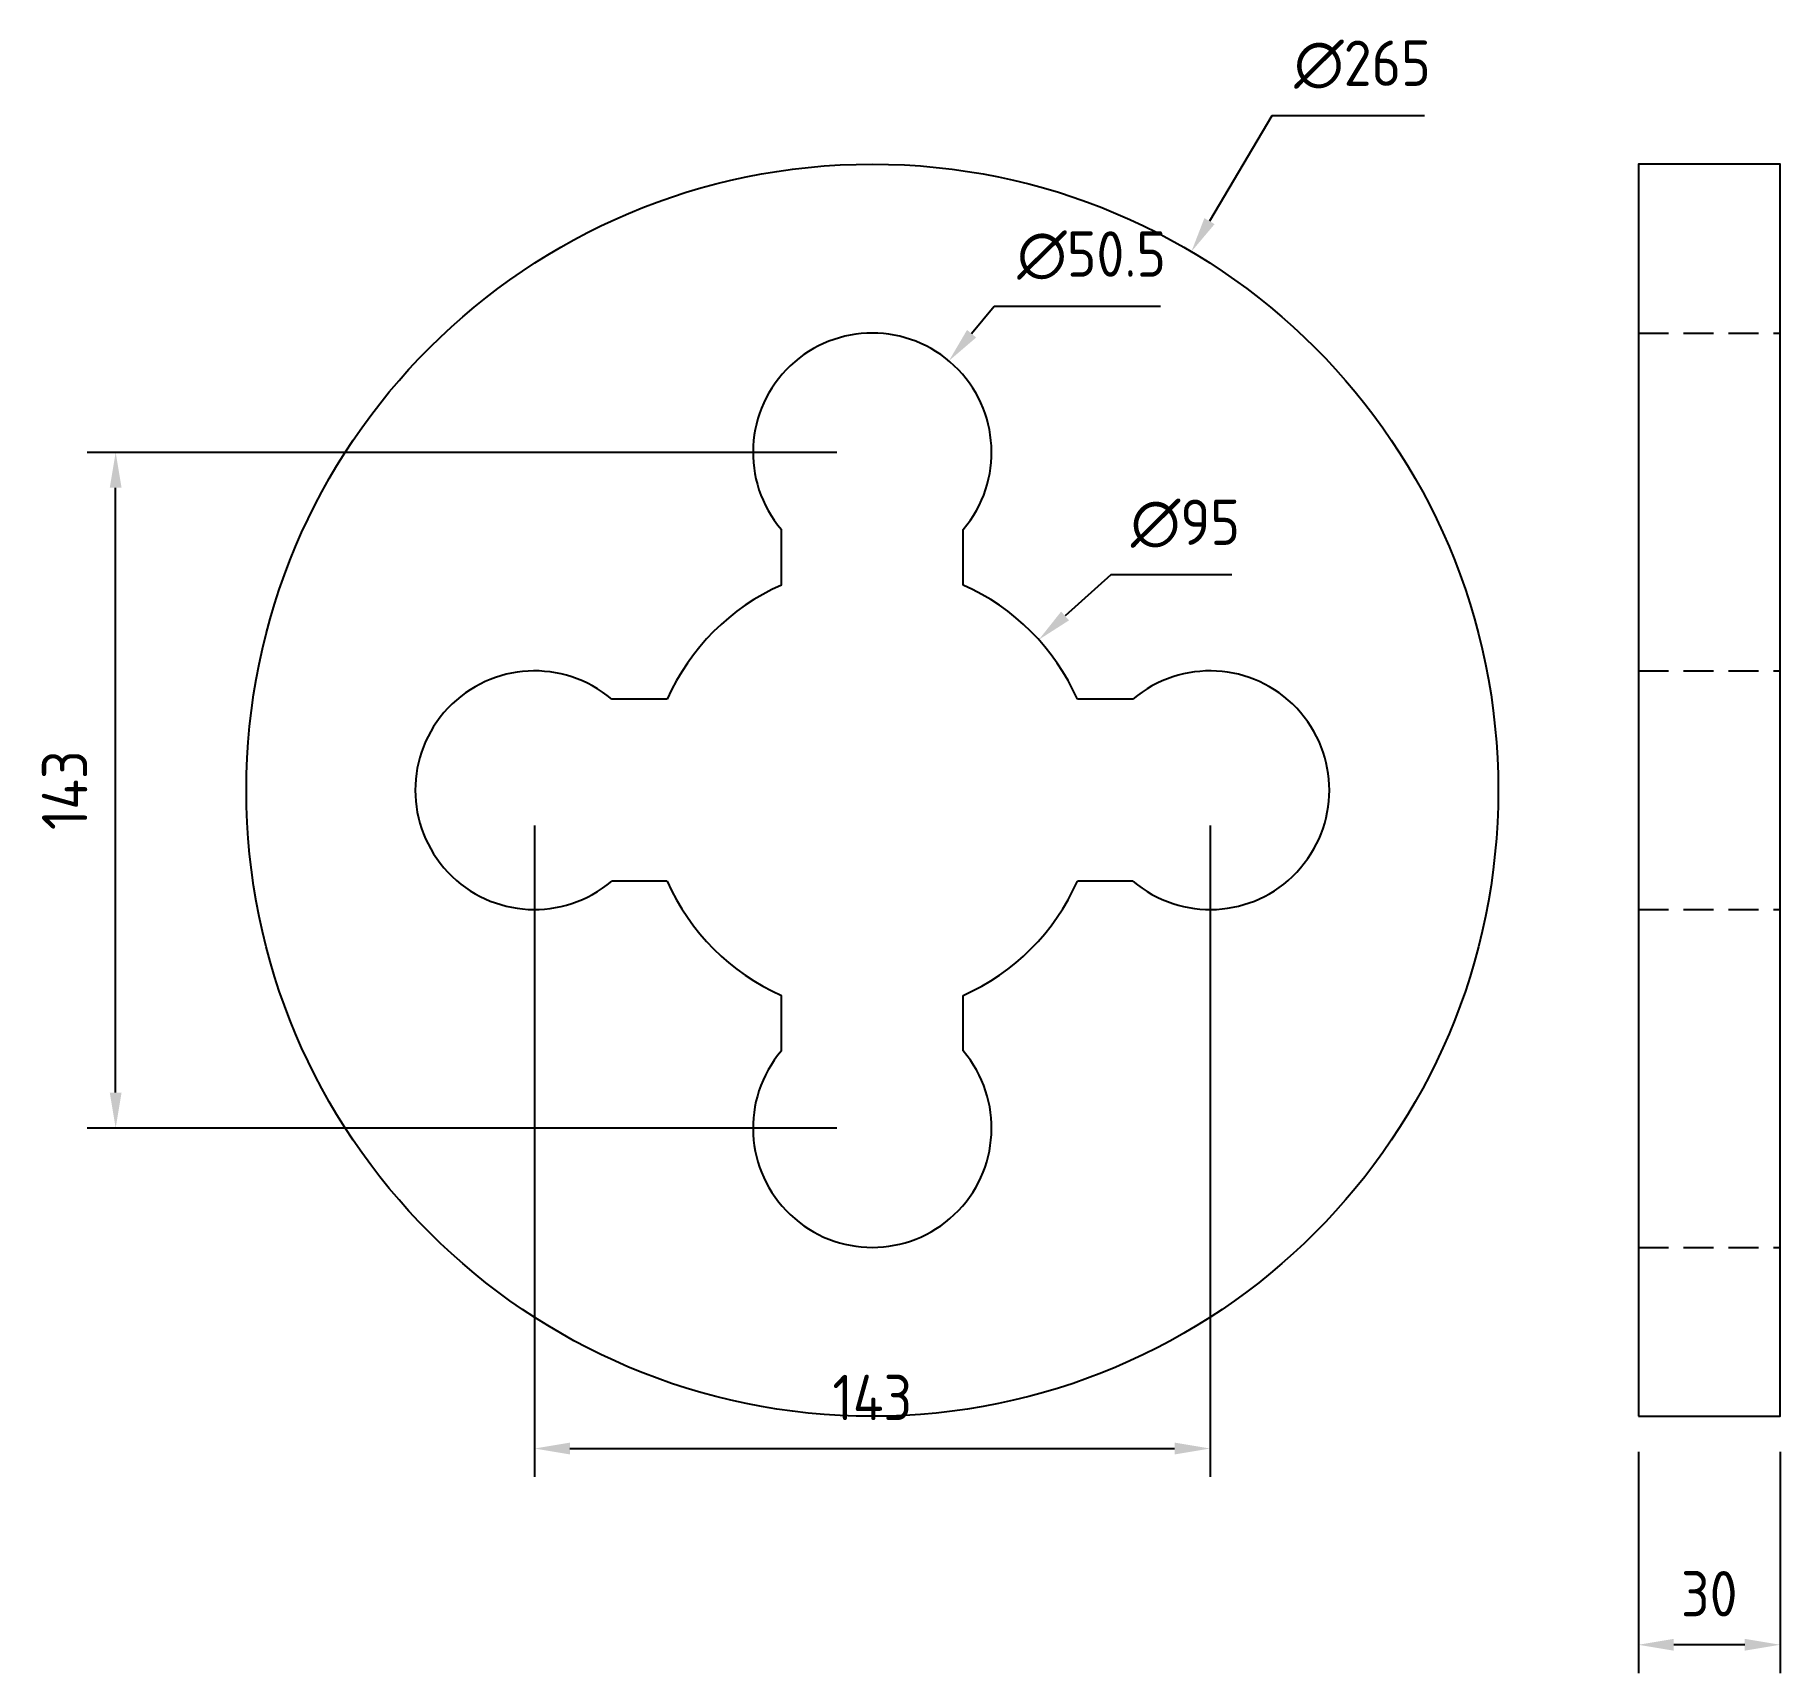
# Model space of a CAD drawing. Header units: millimetres. Extents: x 6089 to 10633, y -545 to 822.
# Drawn here: x 8685.3 to 9054.8, y 179 to 525.7 of the extents above; entities that cross this region are included whole.
import ezdxf

# ---------------------------------------------------------------- set-up
doc = ezdxf.new("R2010")
doc.units = ezdxf.units.MM
doc.linetypes.add('HIDDEN', pattern=[9.525, 6.35, -3.175])
doc.styles.get("Standard").update_dxf_attribs({"font": 'ISOCP.SHX', "bigfont": 'WHGTXT.SHX'})
doc.dimstyles.new('PS-3', dxfattribs={"dimscale": 3, "dimtxt": 3.2, "dimasz": 2.5, "dimexe": 2, "dimexo": 2.5, "dimgap": 2, "dimtad": 1, "dimtoh": 1, "dimrnd": 0.05, "dimzin": 12, "dimdsep": 46, "dimtxsty": 'Standard', "dimcen": 0, "dimclrt": 2, "dimazin": 3, "dimtfac": 1, "dimtofl": 0, "dimtmove": 0, "dimatfit": 3, "dimfxl": 0, "dimtolj": 1, "dimtzin": 0, "dimarcsym": 0})

msp = doc.modelspace()

# ---------------------------------------------------------------- blocks, each defined once
blk = doc.blocks.new('*D486')
at = {"color": 0, "lineweight": -2}
for p, q in [((9024.76, 225.86), (9024.76, 179)), ((9054.76, 225.86), (9054.76, 179)), ((9047.26, 185), (9032.26, 185))]:
    blk.add_line(p, q, dxfattribs=at)
at = {"color": 0}
for points in [[(9032.26, 186.25), (9032.26, 183.75), (9024.76, 185)], [(9047.26, 186.25), (9047.26, 183.75), (9054.76, 185)]]:
    blk.add_solid(points, dxfattribs=at)
at = {"layer": 'DEFPOINTS', "color": 0}
for p in [(9024.76, 233.36), (9054.76, 233.36), (9024.76, 185)]:
    blk.add_point(p, dxfattribs=at)
at = {"color": 2, "insert": (9039.76, 195.8), "char_height": 9.6, "attachment_point": 5}
blk.add_mtext('\\A1;30', dxfattribs=at)
blk = doc.blocks.new('*D487')
at = {"color": 0, "lineweight": -2}
for p, q in [((8947.19, 508.62), (8933.96, 486.3)), ((8979.51, 508.62), (8947.19, 508.62))]:
    blk.add_line(p, q, dxfattribs=at)
at = {"color": 0}
blk.add_solid([(8932.89, 486.94), (8935.04, 485.66), (8930.14, 479.85)], dxfattribs=at)
at = {"layer": 'DEFPOINTS', "color": 0}
for p in [(8930.14, 479.85), (8795.04, 251.87)]:
    blk.add_point(p, dxfattribs=at)
at = {"color": 2, "insert": (8966.35, 519.42), "char_height": 9.6, "attachment_point": 5}
blk.add_mtext('\\A1;∅265', dxfattribs=at)
blk = doc.blocks.new('*D488')
at = {"color": 0, "lineweight": -2}
for p, q in [((8888.42, 468.23), (8883.61, 462.48)), ((8923.62, 468.23), (8888.42, 468.23))]:
    blk.add_line(p, q, dxfattribs=at)
at = {"color": 0}
blk.add_solid([(8882.65, 463.28), (8884.57, 461.67), (8878.8, 456.72)], dxfattribs=at)
at = {"layer": 'DEFPOINTS', "color": 0}
for p in [(8878.8, 456.72), (8846.38, 418)]:
    blk.add_point(p, dxfattribs=at)
at = {"color": 2, "insert": (8909.02, 479.03), "char_height": 9.6, "attachment_point": 5}
blk.add_mtext('\\A1;∅50.5', dxfattribs=at)
blk = doc.blocks.new('*D489')
at = {"color": 0, "lineweight": -2}
for p, q in [((8791.09, 358.36), (8791.09, 220.53)), ((8934.09, 358.36), (8934.09, 220.53)), ((8798.59, 226.53), (8926.59, 226.53))]:
    blk.add_line(p, q, dxfattribs=at)
at = {"color": 0}
for points in [[(8798.59, 227.78), (8798.59, 225.28), (8791.09, 226.53)], [(8926.59, 227.78), (8926.59, 225.28), (8934.09, 226.53)]]:
    blk.add_solid(points, dxfattribs=at)
at = {"layer": 'DEFPOINTS', "color": 0}
for p in [(8791.09, 365.86), (8934.09, 365.86), (8934.09, 226.53)]:
    blk.add_point(p, dxfattribs=at)
at = {"color": 2, "insert": (8862.59, 237.33), "char_height": 9.6, "attachment_point": 5}
blk.add_mtext('\\A1;143', dxfattribs=at)
blk = doc.blocks.new('*D490')
at = {"color": 0, "lineweight": -2}
for p, q in [((8855.09, 437.36), (8696.42, 437.36)), ((8702.42, 301.86), (8702.42, 429.86)), ((8855.09, 294.36), (8696.42, 294.36))]:
    blk.add_line(p, q, dxfattribs=at)
at = {"color": 0}
for points in [[(8701.17, 429.86), (8703.67, 429.86), (8702.42, 437.36)], [(8701.17, 301.86), (8703.67, 301.86), (8702.42, 294.36)]]:
    blk.add_solid(points, dxfattribs=at)
at = {"layer": 'DEFPOINTS', "color": 0}
for p in [(8702.42, 437.36), (8862.59, 437.36), (8862.59, 294.36)]:
    blk.add_point(p, dxfattribs=at)
at = {"color": 2, "insert": (8691.62, 365.86), "char_height": 9.6, "attachment_point": 5, "rotation": 90}
blk.add_mtext('\\A1;143', dxfattribs=at)
blk = doc.blocks.new('*D491')
at = {"color": 0, "lineweight": -2}
for p, q in [((8913.06, 411.47), (8903.39, 402.74)), ((8938.69, 411.47), (8913.06, 411.47))]:
    blk.add_line(p, q, dxfattribs=at)
at = {"color": 0}
blk.add_solid([(8902.56, 403.67), (8904.23, 401.81), (8897.83, 397.71)], dxfattribs=at)
at = {"layer": 'DEFPOINTS', "color": 0}
for p in [(8897.83, 397.71), (8827.35, 334.01)]:
    blk.add_point(p, dxfattribs=at)
at = {"color": 2, "insert": (8928.87, 422.27), "char_height": 9.6, "attachment_point": 5}
blk.add_mtext('\\A1;∅95', dxfattribs=at)

# ---------------------------------------------------------------- dimensions: what is measured, and where the dimension line sits
for p1, p2, picture, middle in [((8795.039, 251.873), (8930.14, 479.848), '*D487', (8966.348, 508.617)), ((8827.349, 334.012), (8897.83, 397.71), '*D491', (8928.873, 411.472))]:
    dim = msp.add_diameter_dim_2p(p1=p1, p2=p2, dimstyle='PS-3')
    dim.commit()
    dim.dimension.update_dxf_attribs({"geometry": picture, "text_midpoint": middle, "dimtype": 163})
dim = msp.add_diameter_dim_2p(p1=(8846.384, 417.998), p2=(8878.796, 456.724), dimstyle='PS-3')
dim.commit()
dim.dimension.update_dxf_attribs({"geometry": '*D488', "text_midpoint": (8909.022, 479.027)})
dim = msp.add_linear_dim(base=(8702.425, 437.361), p1=(8862.59, 294.361), p2=(8862.59, 437.361), angle=90, dimstyle='PS-3')
dim.commit()
dim.dimension.update_dxf_attribs({"geometry": '*D490', "text_midpoint": (8691.625, 365.861)})
for base, p1, p2, picture, middle in [((8934.09, 226.534), (8791.09, 365.861), (8934.09, 365.861), '*D489', (8862.59, 237.334)), ((9024.757, 185.005), (9054.757, 233.361), (9024.757, 233.361), '*D486', (9039.757, 195.805))]:
    dim = msp.add_linear_dim(base=base, p1=p1, p2=p2, dimstyle='PS-3')
    dim.commit()
    dim.dimension.update_dxf_attribs({"geometry": picture, "text_midpoint": middle})

# ---------------------------------------------------------------- linework, layer by layer
at = {"color": 2, "linetype": 'HIDDEN'}
for p, q in [((9024.757, 462.611), (9054.757, 462.611)), ((9024.757, 391.111), (9054.757, 391.111)), ((9024.757, 340.611), (9054.757, 340.611)), ((9024.757, 269.111), (9054.757, 269.111))]:
    msp.add_line(p, q, dxfattribs=at)
at = {"color": 32}
for p, q in [((8843.34, 409.285), (8843.34, 421.021)), ((8881.84, 409.285), (8881.84, 421.021)), ((8819.165, 385.111), (8807.43, 385.111)), ((8917.75, 385.111), (8906.014, 385.111)), ((8819.165, 346.611), (8807.43, 346.611)), ((8917.75, 346.611), (8906.014, 346.611)), ((8843.34, 310.701), (8843.34, 322.436)), ((8881.84, 310.701), (8881.84, 322.436))]:
    msp.add_line(p, q, dxfattribs=at)
msp.add_lwpolyline([(9024.757, 233.361), (9054.757, 233.361), (9054.757, 498.361), (9024.757, 498.361)], close=True, dxfattribs=at)
msp.add_circle((8862.59, 365.861), 132.5, dxfattribs=at)
for centre, radius, start, end in [((8862.59, 437.361), 25.25, 319.67413, 220.32587), ((8862.59, 365.861), 47.5, 113.90762, 156.09238), ((8862.59, 365.861), 47.5, 23.90762, 66.09238), ((8791.09, 365.861), 25.25, 49.67413, 310.32587), ((8934.09, 365.861), 25.25, 229.67413, 130.32587), ((8862.59, 365.861), 47.5, 203.90762, 246.09238), ((8862.59, 365.861), 47.5, 293.90762, 336.09238), ((8862.59, 294.361), 25.25, 139.67413, 40.32587)]:
    msp.add_arc(centre, radius, start, end, dxfattribs=at)

msp.set_redraw_order([(e.dxf.handle, doc.entitydb.next_handle()) for e in msp.query("TEXT MTEXT ATTDEF DIMENSION ARC_DIMENSION")])  # texts and dimensions are drawn at this point

doc.saveas('drawing.dxf')
